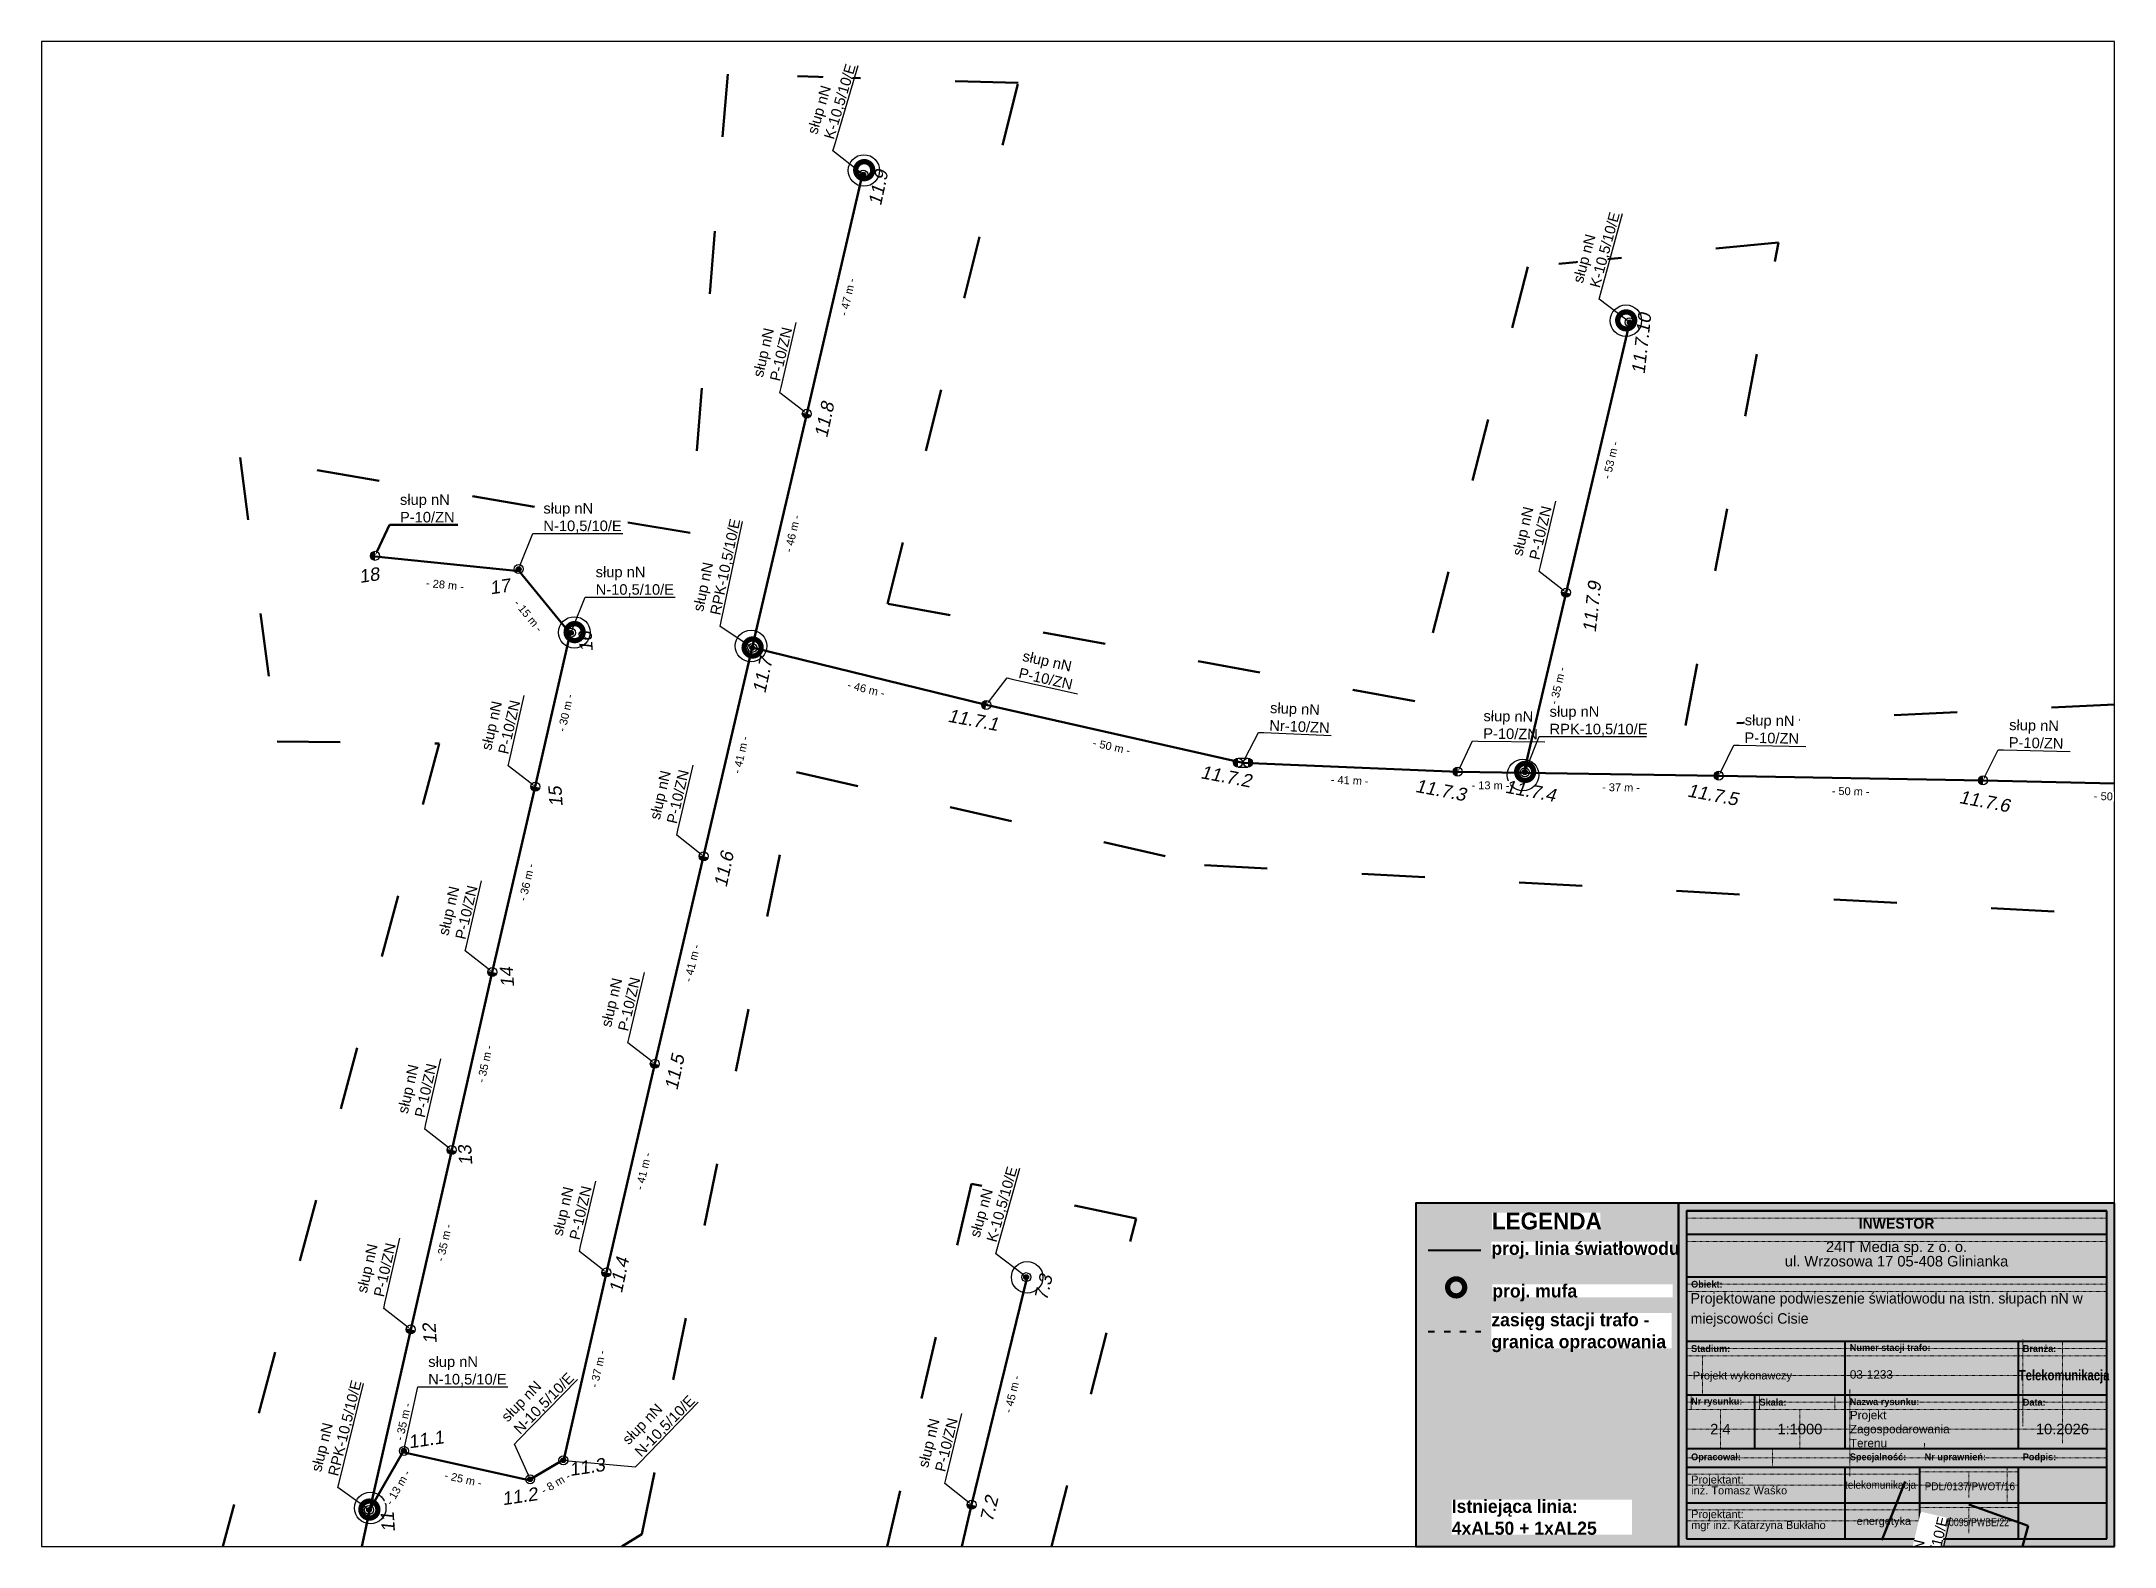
# Paper-space layout '1233-4' of a CAD drawing. Header units: metres, sheet in millimetres. Extents: x 0 to 395, y 0 to 287.
# The model-space entities are those that its viewports show. They can reach past a viewport. Long polylines and large blocks are cut down to what shows.
import ezdxf
from ezdxf import colors
from ezdxf.entities.mleader import LeaderData, LeaderLine
from ezdxf.math import Vec2, Vec3

# ---------------------------------------------------------------- set-up
doc = ezdxf.new("R2010")
doc.units = ezdxf.units.M
for name, pattern in [('ACAD_ISO03W100', [30, 12, -18]), ('DGN Style 2', [0.005224, 0.003135, -0.00209]), ('GCAD_ISO03W100', [30, 12, -18])]:
    doc.linetypes.add(name, pattern=pattern)
for name, color, linetype, lineweight in [('!tele', 30, 'Continuous', 50), ('!trafo', 6, 'GCAD_ISO03W100', 50), ('00_Mufa', 3, 'Continuous', 30), ('@Tabelka', 7, 'Continuous', 13), ('_mm zasięg trafo', 6, 'ACAD_ISO03W100', 35), ('_numery', 7, 'Continuous', 40), ('_światłowód', 30, 'Continuous', 50)]:
    doc.layers.add(name, color=color, linetype=linetype, lineweight=lineweight)
doc.layers.add('@KonstrTabelki', color=253, linetype='DGN Style 2', lineweight=0, plot=False)
for name, color, linetype in [('_MM mufy', 3, 'Continuous'), ('_MM opisy', 7, 'Continuous'), ('_MM slupy', 5, 'Continuous'), ('DIM', 7, 'Continuous')]:
    doc.layers.add(name, color=color, linetype=linetype)
doc.styles.add('BardzoMale-PrawaGora', font='arial.ttf', dxfattribs={"height": 0.0025})
doc.styles.get("Standard").update_dxf_attribs({"font": 'arial.ttf'})
doc.dimstyles.new('opis linie', dxfattribs={"dimtxt": 1.5, "dimasz": 0.18, "dimexe": 0.18, "dimexo": 0.0625, "dimgap": 2.5, "dimtad": 4, "dimdec": 0, "dimzin": 0, "dimdsep": 46, "dimtxsty": 'Standard', "dimcen": 0.09, "dimse1": 1, "dimse2": 1, "dimsd1": 1, "dimsd2": 1, "dimclrt": 256, "dimadec": 0, "dimazin": 0, "dimtfac": 1, "dimtdec": 0, "dimtofl": 0, "dimtmove": 0, "dimatfit": 3, "dimfxl": 1, "dimtfill": 1, "dimtolj": 1, "dimtzin": 0, "dimarcsym": 0})

psp = doc.layouts.new('1233-4')

# ---------------------------------------------------------------- texts
at = {"color": 18, "true_color": 0x000000, "insert": (313.91, 48.27), "char_height": 2, "width": 76.9558, "attachment_point": 1, "line_spacing_factor": 0.825, "style": 'BardzoMale-PrawaGora'}
psp.add_mtext('\\pxsm1.15,ql;{\\fLato Light|b0|i0|c238|p34;\\C256;Projektowane podwieszenie światłowodu na istn. słupach nN w miejscowości Cisie}', dxfattribs=at)
at = {"color": 1, "char_height": 1.6, "width": 26.3577, "attachment_point": 4}
for s, insert in [('{\\C18;\\c0;03-1233}', (344.21, 32.76, 1)), ('{\\C18;\\c0;Projekt Zagospodarowania Terenu}', (344.21, 22.36, 1))]:
    psp.add_mtext(s, dxfattribs=dict(at, insert=insert))
at = {"char_height": 2, "attachment_point": 5, "line_spacing_factor": 0.825}
for s, insert in [('2.4', (319.57, 22.36)), ('1:1000', (334.71, 22.36))]:
    psp.add_mtext(s, dxfattribs=dict(at, insert=insert))

msp = doc.modelspace()

# ---------------------------------------------------------------- blocks, each defined once
blk = doc.blocks.new('tabelka')
at = {"true_color": 0xffffff, "transparency": 33554687}
h = blk.add_hatch(color=7, dxfattribs=at)
h.dxf.hatch_style = 1
h.paths.add_polyline_path([(-83, 65.41), (0, 65.41), (0, 0), (-83, 0)])
at = {"layer": '@KonstrTabelki', "lineweight": 0}
for p, q in [((-1.5, 62.52), (-81.5, 62.52)), ((-1.5, 58.08), (-81.5, 58.08)), ((-1.5, 49.94), (-81.5, 49.94)), ((-81.5, 48.55), (-1.5, 48.55)), ((-1.5, 37.69), (-81.5, 37.69)), ((-81.5, 36.3), (-1.5, 36.3)), ((-78.46, 36.3), (-78.46, 28.86)), ((-17.47, 39.44), (-17.47, 22.94)), ((-9.93, 19.68), (-9.93, 39.08)), ((-81.5, 32.58), (-1.5, 32.58)), ((-80.6, 28.86), (-80.6, 26.08)), ((-67.58, 28.86), (-67.58, 26.08)), ((-53.27, 26.08), (-53.27, 28.86)), ((-50.39, 29.9), (-50.39, 18.64)), ((-17.47, 28.86), (-17.47, 22.94)), ((-9.93, 19.68), (-9.93, 28.86)), ((-1.5, 27.47), (-81.5, 27.47)), ((-81.5, 26.08), (-1.5, 26.08)), ((-74.99, 18.64), (-74.99, 26.08)), ((-59.88, 18.64), (-59.88, 26.08)), ((-1.5, 27.47), (-18.36, 27.47)), ((-1.5, 22.36), (-81.5, 22.36)), ((-1.5, 22.36), (-18.36, 22.36)), ((-81.5, 16.88), (-1.5, 16.88)), ((-65.11, 18.64), (-65.11, 15.11)), ((-50.39, 18.64), (-50.39, 13.41)), ((-36.15, 19.68), (-36.15, 18.64)), ((-37.05, 13.77), (-81.5, 13.77)), ((-37.05, 14.25), (-18.36, 14.25)), ((-27.71, 14.25), (-27.71, 9.31)), ((-20.43, 15.11), (-20.43, 8.31)), ((-37.05, 11.71), (-81.5, 11.71)), ((-18.36, 11.71), (-37.05, 11.71)), ((-37.05, 6.97), (-81.5, 6.97)), ((-37.05, 4.9), (-81.5, 4.9)), ((-37.05, 7.44), (-18.36, 7.44)), ((-18.36, 4.9), (-37.05, 4.9)), ((-27.71, 7.44), (-27.71, 2.5))]:
    blk.add_line(p, q, dxfattribs=at)
at = {"layer": '@KonstrTabelki'}
for points in [[(-51.29, 28.86), (-51.29, 39.08)], [(-51.29, 18.64), (-51.29, 28.86)]]:
    blk.add_lwpolyline(points, dxfattribs=at)
at = {"layer": '@Tabelka', "lineweight": 40}
for p, q in [((0, 65.41), (-83, 65.41)), ((-83, 65.41), (-83, 0)), ((-81.5, 63.91), (-1.5, 63.91)), ((-1.5, 63.91), (-81.5, 63.91)), ((-81.5, 63.91), (-81.5, 1.5)), ((-1.5, 1.5), (-1.5, 63.91)), ((0, 0), (0, 65.41)), ((-81.5, 59.47), (-1.5, 59.47)), ((-81.5, 51.33), (-1.5, 51.33)), ((-81.5, 39.08), (-1.5, 39.08)), ((-81.5, 39.08), (-18.36, 39.08)), ((-51.29, 28.86), (-51.29, 39.08)), ((-51.29, 28.86), (-51.29, 35.67)), ((-18.36, 39.08), (-18.36, 28.86)), ((-81.5, 28.86), (-18.36, 28.86)), ((-68.48, 18.64), (-68.48, 28.86)), ((-51.29, 18.64), (-51.29, 28.86)), ((-18.36, 28.86), (-1.5, 28.86)), ((-18.36, 28.86), (-18.36, 18.64)), ((-51.29, 18.64), (-51.29, 25.45)), ((-18.36, 25.45), (-18.36, 18.64)), ((-81.5, 18.64), (-1.5, 18.64)), ((-81.5, 18.64), (-1.5, 18.64)), ((-81.5, 15.11), (-1.5, 15.11)), ((-51.29, 1.5), (-51.29, 15.11)), ((-37.05, 1.5), (-37.05, 15.11)), ((-18.36, 15.11), (-18.36, 1.5)), ((-81.5, 8.31), (-1.5, 8.31)), ((-81.5, 8.31), (-1.5, 8.31)), ((-81.5, 1.5), (-1.5, 1.5)), ((-83, 0), (0, 0))]:
    blk.add_line(p, q, dxfattribs=at)
at = {"layer": '@Tabelka'}
for s, insert, char_height, attachment_point, line_spacing_factor in [('{\\fLato Light|b1|i0|c238|p34;INWESTOR}', (-41.5, 62.52), 2, 2, 0.825), ('24IT Media sp. z o. o.\\Pul. Wrzosowa 17 05-408 Glinianka', (-41.5, 58.08), 2, 2, 0.825), ('{\\fLato Light|b1|i0|c238|p34;Obiekt:}', (-80.6, 49.94), 1.3, 4, 0.946154), ('{\\fLato Light|b1|i0|c238|p34;Branża:}', (-17.47, 37.69), 1.3, 4, 0.946154), ('Projekt wykonawczy', (-80.27, 32.34), 1.5, 4, 0.825), ('{\\fLato Light|b1|i0|c238|p34;\\W0.8;Telekomunikacja}', (-9.6, 32.34), 2, 5, 0.76875), ('{\\fLato Light|b1|i0|c238|p34;Nr rysunku:}', (-80.6, 27.47), 1.3, 4, 0.946154), ('{\\fLato Light|b1|i0|c238|p34;Skala:}', (-67.58, 27.47), 1.3, 4, 0.946154), ('{\\fLato Light|b1|i0|c238|p34;Nazwa rysunku:}', (-50.39, 27.38), 1.3, 4, 0.946154), ('{\\fLato Light|b1|i0|c238|p34;Data:}', (-17.47, 27.47), 1.3, 4, 0.946154), ('10.2026', (-9.93, 22.36), 2, 5, 0.825), ('{\\fLato Light|b1|i0|c238|p34;Opracował:}', (-80.6, 16.88), 1.3, 4, 0.946154), ('{\\fLato Light|b1|i0|c238|p34;Specjalność:}', (-50.39, 16.88), 1.3, 4, 0.946154), ('{\\fLato Light|b1|i0|c238|p34;Nr uprawnień:}', (-36.15, 16.88), 1.3, 4, 0.946154), ('{\\fLato Light|b1|i0|c238|p34;Podpis:}', (-17.47, 16.88), 1.3, 4, 0.946154)]:
    blk.add_mtext(s, dxfattribs=dict(at, insert=insert, char_height=char_height, attachment_point=attachment_point, line_spacing_factor=line_spacing_factor))
for s, insert, char_height, width, attachment_point, line_spacing_factor in [('{\\fLato Light|b1|i0|c238|p34;Stadium:}', (-80.6, 37.69), 1.3, 8.6456, 4, 0.946154), ('{\\fLato Light|b1|i0|c238|p34;Numer stacji trafo:}', (-50.39, 37.69), 1.3, 16.1141, 4, 0.946154), ('Projektant:\\Pinż. Tomasz Waśko', (-80.6, 11.71), 1.5, 27.9275, 4, 0.825), ('{\\W0.9;telekomunikacja}', (-44.53, 11.53), 1.5, 22.915, 5, 0.825), ('{\\W0.9;PDL/0137/PWOT/16}', (-27.54, 11.46), 1.5, 22.915, 5, 0.825), ('Projektant:\\Pmgr inż. Katarzyna Bukłaho', (-80.6, 4.9), 1.5, 27.9275, 4, 0.825), ('energetyka', (-43.91, 4.64), 1.5, 22.915, 5, 0.825), ('{\\W0.8;PDL/0095/PWBE/22}', (-27.66, 4.62), 1.5, 22.915, 5, 0.825)]:
    blk.add_mtext(s, dxfattribs=dict(at, insert=insert, char_height=char_height, width=width, attachment_point=attachment_point, line_spacing_factor=line_spacing_factor))
blk = doc.blocks.new('mufa')
at = {"layer": '_MM mufy'}
h = blk.add_hatch(color=256, dxfattribs=at)
h.dxf.hatch_style = 1
h.paths.add_polyline_path([(2.15, 0.12, 1), (-2.1, -0.05, 1)])
h.paths.add_polyline_path([(-1.1, -0.01, -1), (1.15, 0.08, -1)], flags=16)
h.paths.add_polyline_path([(-0.83, 0, -1), (0.88, 0.07, -1)], flags=0)
blk = doc.blocks.new('legenda')
at = {"true_color": 0xffffff, "transparency": 33554687}
h = blk.add_hatch(color=7, dxfattribs=at)
h.dxf.hatch_style = 1
h.paths.add_polyline_path([(-50, 65.41), (0, 65.41), (0, 0), (-50, 0)])
at = {"lineweight": 40}
blk.add_lwpolyline([(0, 65.41), (-50, 65.41), (-50, 0)], dxfattribs=at)
at = {"layer": '_mm zasięg trafo', "lineweight": 40, "ltscale": 0.1}
blk.add_lwpolyline([(-47.62, 40.95), (-37.62, 40.95)], dxfattribs=at)
at = {"layer": '_światłowód', "lineweight": 40}
blk.add_lwpolyline([(-47.62, 56.41), (-37.62, 56.41)], dxfattribs=at)
at = {"layer": '_mm zasięg trafo'}
blk.add_blockref('mufa', (-42.35, 49.31), dxfattribs=at)
at = {"layer": '_mm zasięg trafo', "bg_fill": 3, "box_fill_scale": 1, "bg_fill_color": 256, "bg_fill_transparency": 0}
for s, width, heights, insert, char_height, attachment_point in [('{\\fLato Light|b1|i0|c238|p34;\\C7;LEGENDA}', 20.65, [-3.27], (-35.53, 63.58), 3.2, 1), ('\\pxt4;{\\fLato Light|b1|i0|c238|p34;\\C7;proj. linia światłowodu}', 34.3358, [0], (-35.62, 56.41), 2.5, 4), ('\\pxt4;{\\fLato Light|b1|i0|c238|p34;\\C7;proj. mufa}', 34.3358, [0], (-35.44, 48.3), 2.5, 4), ('\\pxt4;{\\fLato Light|b1|i0|c238|p34;\\C7;zasięg stacji trafo - granica opracowania}', 34.3358, [-7.36], (-35.62, 40.72), 2.5, 4)]:
    blk.add_mtext_dynamic_manual_height_columns(s, width=width, gutter_width=1, heights=heights, dxfattribs=dict(at, insert=insert, char_height=char_height, attachment_point=attachment_point))
at = {"lineweight": 40}
blk.add_lwpolyline([(-50, 0), (0, 0), (0, 65.41)], dxfattribs=at)
at = {"layer": '_mm zasięg trafo', "insert": (-43.16, 5.56), "char_height": 2.5, "attachment_point": 4, "bg_fill": 3, "box_fill_scale": 1, "bg_fill_color": 256, "bg_fill_transparency": 0}
blk.add_mtext_dynamic_manual_height_columns('\\pxt4;{\\fLato Light|b1|i0|c238|p34;\\C7;Istniejąca linia:\\P4xAL50 + 1xAL25}', width=34.3358, gutter_width=1, heights=[-6.79], dxfattribs=at)
blk = doc.blocks.new('ZN')
at = {"layer": '_MM slupy', "transparency": 33554687}
h = blk.add_hatch(color=256, dxfattribs=at)
h.dxf.hatch_style = 1
h.paths.add_polyline_path([(0, -0.86), (0, 0.86, 1)])
at = {"layer": '_MM slupy'}
blk.add_circle((0, 0), 0.857, dxfattribs=at)
blk = doc.blocks.new('*D3317')
at = {"layer": 'DIM', "insert": (7526867.51, 5787748.62), "char_height": 1.5, "attachment_point": 5, "rotation": 76.7896, "bg_fill": 3, "box_fill_scale": 1.1, "bg_fill_color": 9, "bg_fill_true_color": 13158600, "bg_fill_transparency": 0}
blk.add_mtext('\\A1;- 53 m -', dxfattribs=at)
blk = doc.blocks.new('*D3318')
at = {"layer": 'DIM', "insert": (7526857.42, 5787705.68), "char_height": 1.5, "attachment_point": 5, "rotation": 76.7446, "bg_fill": 3, "box_fill_scale": 1.1, "bg_fill_color": 9, "bg_fill_true_color": 13158600, "bg_fill_transparency": 0}
blk.add_mtext('\\A1;- 35 m -', dxfattribs=at)
blk = doc.blocks.new('*D3320')
at = {"layer": 'DIM', "insert": (7526963.08, 5787684.58), "char_height": 1.5, "attachment_point": 5, "rotation": 358.7549, "bg_fill": 3, "box_fill_scale": 1.1, "bg_fill_color": 9, "bg_fill_true_color": 13158600, "bg_fill_transparency": 0}
blk.add_mtext('\\A1;- 50 m -', dxfattribs=at)
blk = doc.blocks.new('*D3321')
at = {"layer": 'DIM', "insert": (7526913.17, 5787685.56), "char_height": 1.5, "attachment_point": 5, "rotation": 358.9861, "bg_fill": 3, "box_fill_scale": 1.1, "bg_fill_color": 9, "bg_fill_true_color": 13158600, "bg_fill_transparency": 0}
blk.add_mtext('\\A1;- 50 m -', dxfattribs=at)
blk = doc.blocks.new('*D3322')
at = {"layer": 'DIM', "insert": (7526869.46, 5787686.3), "char_height": 1.5, "attachment_point": 5, "rotation": 359.0899, "bg_fill": 3, "box_fill_scale": 1.1, "bg_fill_color": 9, "bg_fill_true_color": 13158600, "bg_fill_transparency": 0}
blk.add_mtext('\\A1;- 37 m -', dxfattribs=at)
blk = doc.blocks.new('*D3323')
at = {"layer": 'DIM', "insert": (7526844.62, 5787686.68), "char_height": 1.5, "attachment_point": 5, "rotation": 359.2012, "bg_fill": 3, "box_fill_scale": 1.1, "bg_fill_color": 9, "bg_fill_true_color": 13158600, "bg_fill_transparency": 0}
blk.add_mtext('\\A1;- 13 m -', dxfattribs=at)
blk = doc.blocks.new('*D3324')
at = {"layer": 'DIM', "insert": (7526817.82, 5787687.65), "char_height": 1.5, "attachment_point": 5, "rotation": 357.5839, "bg_fill": 3, "box_fill_scale": 1.1, "bg_fill_color": 9, "bg_fill_true_color": 13158600, "bg_fill_transparency": 0}
blk.add_mtext('\\A1;- 41 m -', dxfattribs=at)
blk = doc.blocks.new('*D3325')
at = {"layer": 'DIM', "insert": (7526772.5, 5787694.06), "char_height": 1.5, "attachment_point": 5, "rotation": 347.3054, "bg_fill": 3, "box_fill_scale": 1.1, "bg_fill_color": 9, "bg_fill_true_color": 13158600, "bg_fill_transparency": 0}
blk.add_mtext('\\A1;- 50 m -', dxfattribs=at)
blk = doc.blocks.new('*D3326')
at = {"layer": 'DIM', "insert": (7526725.76, 5787705.04), "char_height": 1.5, "attachment_point": 5, "rotation": 346.1982, "bg_fill": 3, "box_fill_scale": 1.1, "bg_fill_color": 9, "bg_fill_true_color": 13158600, "bg_fill_transparency": 0}
blk.add_mtext('\\A1;- 46 m -', dxfattribs=at)
blk = doc.blocks.new('*D3327')
at = {"layer": 'DIM', "insert": (7526645.61, 5787724.88), "char_height": 1.5, "attachment_point": 5, "rotation": 354.0704, "bg_fill": 3, "box_fill_scale": 1.1, "bg_fill_color": 9, "bg_fill_true_color": 13158600, "bg_fill_transparency": 0}
blk.add_mtext('\\A1;- 28 m -', dxfattribs=at)
blk = doc.blocks.new('*D3328')
at = {"layer": 'DIM', "insert": (7526661.48, 5787718.99), "char_height": 1.5, "attachment_point": 5, "rotation": 309.35, "bg_fill": 3, "box_fill_scale": 1.1, "bg_fill_color": 9, "bg_fill_true_color": 13158600, "bg_fill_transparency": 0}
blk.add_mtext('\\A1;- 15 m -', dxfattribs=at)
blk = doc.blocks.new('*D3329')
at = {"layer": 'DIM', "insert": (7526668.57, 5787700.48), "char_height": 1.5, "attachment_point": 5, "rotation": 77.1575, "bg_fill": 3, "box_fill_scale": 1.1, "bg_fill_color": 9, "bg_fill_true_color": 13158600, "bg_fill_transparency": 0}
blk.add_mtext('\\A1;- 30 m -', dxfattribs=at)
blk = doc.blocks.new('*D3330')
at = {"layer": 'DIM', "insert": (7526661.15, 5787668.24), "char_height": 1.5, "attachment_point": 5, "rotation": 76.9343, "bg_fill": 3, "box_fill_scale": 1.1, "bg_fill_color": 9, "bg_fill_true_color": 13158600, "bg_fill_transparency": 0}
blk.add_mtext('\\A1;- 36 m -', dxfattribs=at)
blk = doc.blocks.new('*D3331')
at = {"layer": 'DIM', "insert": (7526653.2, 5787633.66), "char_height": 1.5, "attachment_point": 5, "rotation": 77.1994, "bg_fill": 3, "box_fill_scale": 1.1, "bg_fill_color": 9, "bg_fill_true_color": 13158600, "bg_fill_transparency": 0}
blk.add_mtext('\\A1;- 35 m -', dxfattribs=at)
blk = doc.blocks.new('*D3332')
at = {"layer": 'DIM', "insert": (7526645.45, 5787599.63), "char_height": 1.5, "attachment_point": 5, "rotation": 77.1378, "bg_fill": 3, "box_fill_scale": 1.1, "bg_fill_color": 9, "bg_fill_true_color": 13158600, "bg_fill_transparency": 0}
blk.add_mtext('\\A1;- 35 m -', dxfattribs=at)
blk = doc.blocks.new('*D3333')
at = {"layer": 'DIM', "insert": (7526637.69, 5787565.55), "char_height": 1.5, "attachment_point": 5, "rotation": 77.2039, "bg_fill": 3, "box_fill_scale": 1.1, "bg_fill_color": 9, "bg_fill_true_color": 13158600, "bg_fill_transparency": 0}
blk.add_mtext('\\A1;- 35 m -', dxfattribs=at)
blk = doc.blocks.new('*D3334')
at = {"layer": 'DIM', "insert": (7526753.57, 5787570.79), "char_height": 1.5, "attachment_point": 5, "rotation": 76.2793, "bg_fill": 3, "box_fill_scale": 1.1, "bg_fill_color": 9, "bg_fill_true_color": 13158600, "bg_fill_transparency": 0}
blk.add_mtext('\\A1;- 45 m -', dxfattribs=at)
blk = doc.blocks.new('*D3335')
at = {"layer": 'DIM', "insert": (7526742.99, 5787526.67), "char_height": 1.5, "attachment_point": 5, "rotation": 76.721, "bg_fill": 3, "box_fill_scale": 1.1, "bg_fill_color": 9, "bg_fill_true_color": 13158600, "bg_fill_transparency": 0}
blk.add_mtext('\\A1;- 46 m -', dxfattribs=at)
blk = doc.blocks.new('*D3337')
at = {"layer": 'DIM', "insert": (7526722.22, 5787779.68), "char_height": 1.5, "attachment_point": 5, "rotation": 76.9143, "bg_fill": 3, "box_fill_scale": 1.1, "bg_fill_color": 9, "bg_fill_true_color": 13158600, "bg_fill_transparency": 0}
blk.add_mtext('\\A1;- 47 m -', dxfattribs=at)
blk = doc.blocks.new('*D3338')
at = {"layer": 'DIM', "insert": (7526711.73, 5787734.63), "char_height": 1.5, "attachment_point": 5, "rotation": 76.843, "bg_fill": 3, "box_fill_scale": 1.1, "bg_fill_color": 9, "bg_fill_true_color": 13158600, "bg_fill_transparency": 0}
blk.add_mtext('\\A1;- 46 m -', dxfattribs=at)
blk = doc.blocks.new('*D3339')
at = {"layer": 'DIM', "insert": (7526701.9, 5787692.51), "char_height": 1.5, "attachment_point": 5, "rotation": 76.9168, "bg_fill": 3, "box_fill_scale": 1.1, "bg_fill_color": 9, "bg_fill_true_color": 13158600, "bg_fill_transparency": 0}
blk.add_mtext('\\A1;- 41 m -', dxfattribs=at)
blk = doc.blocks.new('*D3340')
at = {"layer": 'DIM', "insert": (7526692.63, 5787652.86), "char_height": 1.5, "attachment_point": 5, "rotation": 76.7633, "bg_fill": 3, "box_fill_scale": 1.1, "bg_fill_color": 9, "bg_fill_true_color": 13158600, "bg_fill_transparency": 0}
blk.add_mtext('\\A1;- 41 m -', dxfattribs=at)
blk = doc.blocks.new('*D3341')
at = {"layer": 'DIM', "insert": (7526683.37, 5787613.25), "char_height": 1.5, "attachment_point": 5, "rotation": 76.9178, "bg_fill": 3, "box_fill_scale": 1.1, "bg_fill_color": 9, "bg_fill_true_color": 13158600, "bg_fill_transparency": 0}
blk.add_mtext('\\A1;- 41 m -', dxfattribs=at)
blk = doc.blocks.new('*D3342')
at = {"layer": 'DIM', "insert": (7526674.72, 5787575.59), "char_height": 1.5, "attachment_point": 5, "rotation": 77.1938, "bg_fill": 3, "box_fill_scale": 1.1, "bg_fill_color": 9, "bg_fill_true_color": 13158600, "bg_fill_transparency": 0}
blk.add_mtext('\\A1;- 37 m -', dxfattribs=at)
blk = doc.blocks.new('*D3343')
at = {"layer": 'DIM', "insert": (7526666.68, 5787553.84), "char_height": 1.5, "attachment_point": 5, "rotation": 30.8632, "bg_fill": 3, "box_fill_scale": 1.1, "bg_fill_color": 9, "bg_fill_true_color": 13158600, "bg_fill_transparency": 0}
blk.add_mtext('\\A1;- 8 m -', dxfattribs=at)
blk = doc.blocks.new('*D3344')
at = {"layer": 'DIM', "insert": (7526649.06, 5787554.6), "char_height": 1.5, "attachment_point": 5, "rotation": 347.4317, "bg_fill": 3, "box_fill_scale": 1.1, "bg_fill_color": 9, "bg_fill_true_color": 13158600, "bg_fill_transparency": 0}
blk.add_mtext('\\A1;- 25 m -', dxfattribs=at)
blk = doc.blocks.new('*D3345')
at = {"layer": 'DIM', "insert": (7526636.65, 5787553.02), "char_height": 1.5, "attachment_point": 5, "rotation": 60.0241, "bg_fill": 3, "box_fill_scale": 1.1, "bg_fill_color": 9, "bg_fill_true_color": 13158600, "bg_fill_transparency": 0}
blk.add_mtext('\\A1;- 13 m -', dxfattribs=at)
blk = doc.blocks.new('*D3346')
at = {"layer": 'DIM', "insert": (7526628.76, 5787525.65), "char_height": 1.5, "attachment_point": 5, "rotation": 77.502, "bg_fill": 3, "box_fill_scale": 1.1, "bg_fill_color": 9, "bg_fill_true_color": 13158600, "bg_fill_transparency": 0}
blk.add_mtext('\\A1;- 46 m -', dxfattribs=at)
blk = doc.blocks.new('E')
at = {"layer": '_MM slupy'}
h = blk.add_hatch(color=256, dxfattribs=at)
h.dxf.hatch_style = 1
h.paths.add_polyline_path([(0.27, 0.37, 1), (-0.27, -0.37, 1)])
for radius in [0.857, 0.457]:
    blk.add_circle((0, 0), radius, dxfattribs=at)
blk = doc.blocks.new('R')
at = {"layer": '_MM slupy', "transparency": 33554687}
h = blk.add_hatch(color=256, dxfattribs=at)
h.dxf.hatch_style = 1
h.paths.add_polyline_path([(-0.93, -0.86), (-0.93, 0.86, 1)])
h = blk.add_hatch(color=256, dxfattribs=at)
h.dxf.hatch_style = 1
h.paths.add_polyline_path([(0.93, 0.86), (0.93, -0.86, 1)])
at = {"layer": '_MM slupy'}
for points in [[(-0.93, 0.86), (0.93, 0.86)], [(-0.93, -0.86), (0.93, -0.86)]]:
    blk.add_lwpolyline(points, dxfattribs=at)
for centre in [(-0.93, 0), (0.93, 0)]:
    blk.add_circle(centre, 0.857, dxfattribs=at)
blk = doc.blocks.new('q')
at = {"layer": '_MM slupy'}
blk.add_blockref('ZN', (0, 0), dxfattribs=at)
at = {"layer": '_MM opisy'}
ml = blk.add_multileader_mtext('Standard', dxfattribs=at)
ml.set_content('\\pxql;słup nN\\PP-10/ZN', color=256)
ml.set_leader_properties()
ml.build(insert=Vec2(0, 0))
ml.multileader.update_dxf_attribs({"has_text_frame": 1, "text_left_attachment_type": 5, "text_right_attachment_type": 5, "dogleg_length": 1, "arrow_head_size": 1})
ctx = ml.context
ctx.base_point, ctx.char_height, ctx.arrow_head_size, ctx.landing_gap_size, ctx.plane_origin = Vec3(3.75, 5.9), 2, 1, 1, Vec3(1.72, -1.42)
ctx.left_attachment, ctx.right_attachment = 5, 5
notes = []
notes.append((ctx, [(0, (1, 1, 0), (2.75, 5.9), (1, 0), 1, [(0, [(0, 0), (2.75, 5.9)], 0, [])])]))
ctx.mtext.insert, ctx.mtext.flow_direction = Vec3(4.75, 11.7), 5
ctx.mtext.has_bg_fill, ctx.mtext.bg_color, ctx.mtext.bg_scale_factor, ctx.mtext.bg_transparency, ctx.mtext.use_window_bg_color = 1, -1023410175, 1, 0, 1
for ctx, leaders in notes:
    for number, flags, end, landing, length, lines in leaders:
        leader = LeaderData()
        leader.index, (leader.has_last_leader_line, leader.has_dogleg_vector, leader.attachment_direction) = number, flags
        leader.last_leader_point, leader.dogleg_vector, leader.dogleg_length = Vec3(end), Vec3(landing), length
        for number, points, colour, breaks in lines:
            line = LeaderLine()
            line.index, line.vertices, line.color, line.breaks = number, Vec3.list(points), colors.encode_raw_color(colour), breaks
            leader.lines.append(line)
        ctx.leaders.append(leader)

# ---------------------------------------------------------------- linework, layer by layer
at = {"layer": '!trafo'}
for points in [[(7526638.67, 5787516.85), (7526683.09, 5787544.1), (7526712.52, 5787689.22), (7526790.15, 5787671.5), (7527045.42, 5787657.58)], [(7527052.17, 5787706.52), (7526881.71, 5787698.08), (7526899.43, 5787790.06), (7526851.75, 5787785.42), (7526830.24, 5787702.72), (7526729.82, 5787721.29), (7526754.71, 5787820.44), (7526699.44, 5787822.13), (7526692.26, 5787734.79), (7526606.61, 5787749.14), (7526613.68, 5787695.06), (7526644.48, 5787694.64), (7526596.64, 5787516.96)]]:
    msp.add_lwpolyline(points, dxfattribs=at)
msp.add_lwpolyline([(7526649.33, 5787511.78), (7526646.95, 5787475.38), (7526923.01, 5787458.7), (7526946.98, 5787545.72), (7526923.57, 5787554.14), (7526905.77, 5787509.42), (7526753.71, 5787513.29), (7526777.18, 5787604.26), (7526745.8, 5787610.86), (7526723.38, 5787514.08)], close=True, dxfattribs=at)
at = {"layer": '00_Mufa'}
for centre in [(7526725.34, 5787803.77), (7526870.38, 5787775.16), (7526670.22, 5787715.81), (7526703.86, 5787713.24), (7526850.8, 5787688.67), (7526756.42, 5787593.04), (7526631.38, 5787549.1)]:
    msp.add_circle(centre, 3, dxfattribs=at)

# ---------------------------------------------------------------- next in the draw order: block references
for p, rotation in [((7526714.48, 5787757.45), 76.91426325363433), ((7526859.01, 5787723.41), 76.78957877802713), ((7526748.63, 5787702.01), 347.3053529816617), ((7526662.79, 5787686.45), 77.15753618741037), ((7526838.38, 5787689.29), 359.2011702883353), ((7526888.07, 5787688.52), 358.9861220697084), ((7526938.36, 5787687.63), 358.7549120972038), ((7526694.84, 5787673.19), 76.91681679999851), ((7526654.6, 5787651.16), 76.93425842977375), ((7526685.55, 5787633.68), 76.76327937382915), ((7526646.9, 5787617.27), 77.1993876308688), ((7526676.32, 5787593.95), 76.91778020295395), ((7526639.1, 5787583.11), 77.13775107643389), ((7526745.84, 5787549.73), 76.27926877224638)]:
    msp.add_blockref('q', p, dxfattribs=dict(rotation=rotation))

# ---------------------------------------------------------------- next in the draw order: leaders
at = {"layer": '_MM opisy'}
ml = msp.add_multileader_mtext('Standard', dxfattribs=at)
ml.set_content('\\pxql;słup nN\\PK-10,5/10/E', color=256)
ml.set_leader_properties()
ml.build(insert=Vec2(0, 0))
ml.multileader.update_dxf_attribs({"has_text_frame": 1, "text_left_attachment_type": 5, "text_right_attachment_type": 5, "dogleg_length": 1, "arrow_head_size": 1})
ctx = ml.context
ctx.base_point, ctx.char_height, ctx.arrow_head_size, ctx.landing_gap_size, ctx.plane_origin, ctx.plane_x_axis, ctx.plane_y_axis = Vec3(7526928.61, 5787531.76, 121.45), 2, 1, 1, Vec3(7526936.17, 5787527.98, 121.45), Vec3(0.22421, 0.974541), Vec3(-0.974541, 0.22421)
ctx.left_attachment, ctx.right_attachment = 5, 5
notes = []
notes.append((ctx, [(0, (1, 1, 0), (7526928.38, 5787530.79, 121.45), (0.22421, 0.974541), 1, [(0, [(7526934.41, 5787526.62, 121.45)], 0, [])])]))
ctx.mtext.insert, ctx.mtext.text_direction, ctx.mtext.flow_direction = Vec3(7526923.21, 5787534.03, 121.45), Vec3(0.22421, 0.974541), 5
ctx.mtext.has_bg_fill, ctx.mtext.bg_color, ctx.mtext.bg_scale_factor, ctx.mtext.bg_transparency, ctx.mtext.use_window_bg_color = 1, -1023410175, 1, 0, 1
for ctx, leaders in notes:
    for number, flags, end, landing, length, lines in leaders:
        leader = LeaderData()
        leader.index, (leader.has_last_leader_line, leader.has_dogleg_vector, leader.attachment_direction) = number, flags
        leader.last_leader_point, leader.dogleg_vector, leader.dogleg_length = Vec3(end), Vec3(landing), length
        for number, points, colour, breaks in lines:
            line = LeaderLine()
            line.index, line.vertices, line.color, line.breaks = number, Vec3.list(points), colors.encode_raw_color(colour), breaks
            leader.lines.append(line)
        ctx.leaders.append(leader)

# ---------------------------------------------------------------- next in the draw order: linework, layer by layer
at = {"layer": '!tele'}
for points in [[(7526622.89, 5787498.44), (7526621.29, 5787503.55), (7526631.33, 5787548.83), (7526637.61, 5787559.73), (7526661.59, 5787554.38), (7526668.22, 5787558.35), (7526676.32, 5787593.95), (7526685.55, 5787633.68), (7526694.84, 5787673.19), (7526704.08, 5787712.96), (7526714.48, 5787757.45), (7526725.08, 5787803.04)], [(7526850.93, 5787689.11), (7526859.01, 5787723.41), (7526871.12, 5787774.98)], [(7526631.38, 5787549.1), (7526639.1, 5787583.11), (7526646.9, 5787617.27), (7526654.6, 5787651.16), (7526662.79, 5787686.45), (7526669.44, 5787715.62), (7526659.74, 5787727.45), (7526632.3, 5787730.3)], [(7526704.08, 5787712.96), (7526748.63, 5787702.01), (7526797.47, 5787691.01), (7526838.38, 5787689.29), (7526850.93, 5787689.11), (7526888.07, 5787688.52), (7526938.36, 5787687.63), (7526987.91, 5787686.55), (7527035.4, 5787685.91)], [(7526731.33, 5787497.44), (7526735.23, 5787504.76), (7526745.84, 5787549.73), (7526756.42, 5787593.04)]]:
    msp.add_lwpolyline(points, dxfattribs=at)

# ---------------------------------------------------------------- next in the draw order: dimensions: what is measured, and where the dimension line sits
at = {"layer": 'DIM'}
for p1, p2, picture, middle in [((7526725.08, 5787803.04), (7526714.48, 5787757.45), '*D3337', (7526722.22, 5787779.68)), ((7526871.12, 5787774.98), (7526859.01, 5787723.41), '*D3317', (7526867.51, 5787748.62)), ((7526632.3, 5787730.3), (7526659.74, 5787727.45), '*D3327', (7526645.61, 5787724.88)), ((7526987.91, 5787686.55), (7526938.36, 5787687.63), '*D3320', (7526963.08, 5787684.58)), ((7526756.42, 5787593.04), (7526745.84, 5787549.73), '*D3334', (7526753.57, 5787570.79))]:
    dim = msp.add_aligned_dim(p1=p1, p2=p2, distance=-0.75, dimstyle='opis linie', override={"dimpost": '- <> m -'}, dxfattribs=at)
    dim.commit()
    dim.dimension.update_dxf_attribs({"geometry": picture, "text_midpoint": middle})

# ---------------------------------------------------------------- next in the draw order: block references
at = {"layer": '!trafo'}
msp.add_blockref('q', (7526632.29, 5787730.4), dxfattribs=at)

# ---------------------------------------------------------------- next in the draw order: dimensions: what is measured, and where the dimension line sits
at = {"layer": 'DIM'}
for p1, p2, picture, middle in [((7526659.74, 5787727.45), (7526669.44, 5787715.62), '*D3328', (7526661.48, 5787718.99)), ((7526859.01, 5787723.41), (7526850.93, 5787689.11), '*D3318', (7526857.42, 5787705.68)), ((7526938.36, 5787687.63), (7526888.07, 5787688.52), '*D3321', (7526913.17, 5787685.56)), ((7526745.84, 5787549.73), (7526735.23, 5787504.76), '*D3335', (7526742.99, 5787526.67))]:
    dim = msp.add_aligned_dim(p1=p1, p2=p2, distance=-0.75, dimstyle='opis linie', override={"dimpost": '- <> m -'}, dxfattribs=at)
    dim.commit()
    dim.dimension.update_dxf_attribs({"geometry": picture, "text_midpoint": middle})

# ---------------------------------------------------------------- next in the draw order: leaders
at = {"layer": '_MM opisy'}
ml = msp.add_multileader_mtext('Standard', dxfattribs=at)
ml.set_content('\\pxql;słup nN\\PK-10,5/10/E', color=256)
ml.set_leader_properties()
ml.build(insert=Vec2(0, 0))
ml.multileader.update_dxf_attribs({"has_text_frame": 1, "text_left_attachment_type": 5, "text_right_attachment_type": 5, "dogleg_length": 1, "arrow_head_size": 1})
ctx = ml.context
ctx.base_point, ctx.char_height, ctx.arrow_head_size, ctx.landing_gap_size, ctx.plane_origin, ctx.plane_x_axis, ctx.plane_y_axis = Vec3(7526719.75, 5787808.47), 2, 1, 1, Vec3(7526727.06, 5787804.22), Vec3(0.284834, 0.958577), Vec3(-0.958577, 0.284834)
ctx.left_attachment, ctx.right_attachment = 5, 5
notes = []
notes.append((ctx, [(0, (1, 1, 0), (7526719.46, 5787807.52), (0.284834, 0.958577), 1, [(0, [(7526725.21, 5787802.98)], 0, [])])]))
ctx.mtext.insert, ctx.mtext.text_direction, ctx.mtext.flow_direction = Vec3(7526714.5, 5787811.07), Vec3(0.284834, 0.958577), 5
ctx.mtext.has_bg_fill, ctx.mtext.bg_color, ctx.mtext.bg_scale_factor, ctx.mtext.bg_transparency, ctx.mtext.use_window_bg_color = 1, -1023410175, 1, 0, 1
ml = msp.add_multileader_mtext('Standard', dxfattribs=at)
ml.set_content('\\pxql;słup nN\\PK-10,5/10/E', color=256)
ml.set_leader_properties()
ml.build(insert=Vec2(0, 0))
ml.multileader.update_dxf_attribs({"has_text_frame": 1, "text_left_attachment_type": 5, "text_right_attachment_type": 5, "dogleg_length": 1, "arrow_head_size": 1})
ctx = ml.context
ctx.base_point, ctx.char_height, ctx.arrow_head_size, ctx.landing_gap_size, ctx.plane_origin, ctx.plane_x_axis, ctx.plane_y_axis = Vec3(7526865.53, 5787780.21), 2, 1, 1, Vec3(7526872.95, 5787776.13), Vec3(0.26223, 0.965005), Vec3(-0.965005, 0.26223)
ctx.left_attachment, ctx.right_attachment = 5, 5
notes.append((ctx, [(0, (1, 1, 0), (7526865.27, 5787779.24), (0.26223, 0.965005), 1, [(0, [(7526871.12, 5787774.85)], 0, [])])]))
ctx.mtext.insert, ctx.mtext.text_direction, ctx.mtext.flow_direction = Vec3(7526860.23, 5787782.69), Vec3(0.26223, 0.965005), 5
ctx.mtext.has_bg_fill, ctx.mtext.bg_color, ctx.mtext.bg_scale_factor, ctx.mtext.bg_transparency, ctx.mtext.use_window_bg_color = 1, -1023410175, 1, 0, 1
ml = msp.add_multileader_mtext('Standard', dxfattribs=at)
ml.set_content('\\pxql;słup nN\\PK-10,5/10/E', color=256)
ml.set_leader_properties()
ml.build(insert=Vec2(0, 0))
ml.multileader.update_dxf_attribs({"has_text_frame": 1, "text_left_attachment_type": 5, "text_right_attachment_type": 5, "dogleg_length": 1, "arrow_head_size": 1})
ctx = ml.context
ctx.base_point, ctx.char_height, ctx.arrow_head_size, ctx.landing_gap_size, ctx.plane_origin, ctx.plane_x_axis, ctx.plane_y_axis = Vec3(7526750.7, 5787598.48), 2, 1, 1, Vec3(7526758.07, 5787594.33), Vec3(0.272212, 0.962237), Vec3(-0.962237, 0.272212)
ctx.left_attachment, ctx.right_attachment = 5, 5
notes.append((ctx, [(0, (1, 1, 0), (7526750.43, 5787597.52), (0.272212, 0.962237), 1, [(0, [(7526756.24, 5787593.06)], 0, [])])]))
ctx.mtext.insert, ctx.mtext.text_direction, ctx.mtext.flow_direction = Vec3(7526745.42, 5787601.02), Vec3(0.272212, 0.962237), 5
ctx.mtext.has_bg_fill, ctx.mtext.bg_color, ctx.mtext.bg_scale_factor, ctx.mtext.bg_transparency, ctx.mtext.use_window_bg_color = 1, -1023410175, 1, 0, 1
for ctx, leaders in notes:
    for number, flags, end, landing, length, lines in leaders:
        leader = LeaderData()
        leader.index, (leader.has_last_leader_line, leader.has_dogleg_vector, leader.attachment_direction) = number, flags
        leader.last_leader_point, leader.dogleg_vector, leader.dogleg_length = Vec3(end), Vec3(landing), length
        for number, points, colour, breaks in lines:
            line = LeaderLine()
            line.index, line.vertices, line.color, line.breaks = number, Vec3.list(points), colors.encode_raw_color(colour), breaks
            leader.lines.append(line)
        ctx.leaders.append(leader)

# ---------------------------------------------------------------- next in the draw order: block references
at = {"color": 5, "lineweight": 70}
for p in [(7526725.38, 5787803.8), (7526870.42, 5787775.19)]:
    msp.add_blockref('mufa', p, dxfattribs=at)
for p, rotation in [((7526725.21, 5787802.98), 73.451059138289), ((7526871.12, 5787774.85), 74.79759128780033), ((7526756.24, 5787593.06), 74.20407099591002)]:
    msp.add_blockref('E', p, dxfattribs=dict(rotation=rotation))

# ---------------------------------------------------------------- next in the draw order: texts
at = {"layer": '_numery', "oblique": 10}
for s, rotation, p in [('11.9', 77.9276, (7526728.59, 5787796.92)), ('11.7.10', 83.6426, (7526873.95, 5787764.89)), ('18', 8.429, (7526629.42, 5787725.22)), ('11.7.9', 83.6426, (7526864.64, 5787715.72)), ('11.7.6', 349.2915, (7526933.67, 5787683.35)), ('7.3', 76.346, (7526760.16, 5787588.48)), ('7.2', 76.346, (7526749.83, 5787546.31))]:
    msp.add_text(s, height=2.5, rotation=rotation, dxfattribs=at).set_placement(p)

# ---------------------------------------------------------------- next in the draw order: dimensions: what is measured, and where the dimension line sits
at = {"layer": 'DIM'}
for p1, p2, picture, middle in [((7526669.44, 5787715.62), (7526662.79, 5787686.45), '*D3329', (7526668.57, 5787700.48)), ((7526888.07, 5787688.52), (7526850.93, 5787689.11), '*D3322', (7526869.46, 5787686.3))]:
    dim = msp.add_aligned_dim(p1=p1, p2=p2, distance=-0.75, dimstyle='opis linie', override={"dimpost": '- <> m -'}, dxfattribs=at)
    dim.commit()
    dim.dimension.update_dxf_attribs({"geometry": picture, "text_midpoint": middle})

# ---------------------------------------------------------------- next in the draw order: leaders
at = {"layer": '_MM opisy'}
ml = msp.add_multileader_mtext('Standard', dxfattribs=at)
ml.set_content('\\pxql;słup nN\\PN-10,5/10/E', color=256)
ml.set_leader_properties()
ml.build(insert=Vec2(0, 0))
ml.multileader.update_dxf_attribs({"has_text_frame": 1, "text_left_attachment_type": 5, "text_right_attachment_type": 5, "dogleg_length": 1, "arrow_head_size": 1})
ctx = ml.context
ctx.base_point, ctx.char_height, ctx.arrow_head_size, ctx.landing_gap_size, ctx.plane_origin = Vec3(7526663.34, 5787734.68), 2, 1, 1, Vec3(7526661.35, 5787726.46)
ctx.left_attachment, ctx.right_attachment = 5, 5
notes = []
notes.append((ctx, [(0, (1, 1, 0), (7526662.34, 5787734.68), (1, 0), 1, [(0, [(7526659.63, 5787727.88)], 0, [])])]))
ctx.mtext.insert, ctx.mtext.flow_direction = Vec3(7526664.34, 5787740.45), 5
ctx.mtext.has_bg_fill, ctx.mtext.bg_color, ctx.mtext.bg_scale_factor, ctx.mtext.bg_transparency, ctx.mtext.use_window_bg_color = 1, -1023410175, 1, 0, 1
for ctx, leaders in notes:
    for number, flags, end, landing, length, lines in leaders:
        leader = LeaderData()
        leader.index, (leader.has_last_leader_line, leader.has_dogleg_vector, leader.attachment_direction) = number, flags
        leader.last_leader_point, leader.dogleg_vector, leader.dogleg_length = Vec3(end), Vec3(landing), length
        for number, points, colour, breaks in lines:
            line = LeaderLine()
            line.index, line.vertices, line.color, line.breaks = number, Vec3.list(points), colors.encode_raw_color(colour), breaks
            leader.lines.append(line)
        ctx.leaders.append(leader)

# ---------------------------------------------------------------- next in the draw order: block references
msp.add_blockref('E', (7526659.63, 5787727.88))

# ---------------------------------------------------------------- next in the draw order: texts
at = {"layer": '_numery', "oblique": 10}
for s, rotation, p in [('17', 8.429, (7526654.3, 5787723.05)), ('11.7.5', 349.2915, (7526881.94, 5787684.6))]:
    msp.add_text(s, height=2.5, rotation=rotation, dxfattribs=at).set_placement(p)

# ---------------------------------------------------------------- next in the draw order: dimensions: what is measured, and where the dimension line sits
at = {"layer": 'DIM'}
for p1, p2, picture, middle in [((7526850.93, 5787689.11), (7526838.38, 5787689.29), '*D3323', (7526844.62, 5787686.68)), ((7526662.79, 5787686.45), (7526654.6, 5787651.16), '*D3330', (7526661.15, 5787668.24))]:
    dim = msp.add_aligned_dim(p1=p1, p2=p2, distance=-0.75, dimstyle='opis linie', override={"dimpost": '- <> m -'}, dxfattribs=at)
    dim.commit()
    dim.dimension.update_dxf_attribs({"geometry": picture, "text_midpoint": middle})

# ---------------------------------------------------------------- next in the draw order: leaders
at = {"layer": '_MM opisy'}
ml = msp.add_multileader_mtext('Standard', dxfattribs=at)
ml.set_content('\\pxql;słup nN\\PN-10,5/10/E', color=256)
ml.set_leader_properties()
ml.build(insert=Vec2(0, 0))
ml.multileader.update_dxf_attribs({"has_text_frame": 1, "text_left_attachment_type": 5, "text_right_attachment_type": 5, "dogleg_length": 1, "arrow_head_size": 1})
ctx = ml.context
ctx.base_point, ctx.char_height, ctx.arrow_head_size, ctx.landing_gap_size, ctx.plane_origin = Vec3(7526673.29, 5787722.56), 2, 1, 1, Vec3(7526671.3, 5787714.34)
ctx.left_attachment, ctx.right_attachment = 5, 5
notes = []
notes.append((ctx, [(0, (1, 1, 0), (7526672.29, 5787722.56), (1, 0), 1, [(0, [(7526669.58, 5787715.76)], 0, [])])]))
ctx.mtext.insert, ctx.mtext.flow_direction = Vec3(7526674.29, 5787728.33), 5
ctx.mtext.has_bg_fill, ctx.mtext.bg_color, ctx.mtext.bg_scale_factor, ctx.mtext.bg_transparency, ctx.mtext.use_window_bg_color = 1, -1023410175, 1, 0, 1
for ctx, leaders in notes:
    for number, flags, end, landing, length, lines in leaders:
        leader = LeaderData()
        leader.index, (leader.has_last_leader_line, leader.has_dogleg_vector, leader.attachment_direction) = number, flags
        leader.last_leader_point, leader.dogleg_vector, leader.dogleg_length = Vec3(end), Vec3(landing), length
        for number, points, colour, breaks in lines:
            line = LeaderLine()
            line.index, line.vertices, line.color, line.breaks = number, Vec3.list(points), colors.encode_raw_color(colour), breaks
            leader.lines.append(line)
        ctx.leaders.append(leader)

# ---------------------------------------------------------------- next in the draw order: block references
at = {"color": 5, "lineweight": 70}
msp.add_blockref('mufa', (7526670.26, 5787715.84), dxfattribs=at)
msp.add_blockref('E', (7526669.58, 5787715.76))

# ---------------------------------------------------------------- next in the draw order: texts
at = {"layer": '_numery', "oblique": 10}
for s, p in [('16', (7526673.76, 5787712.2)), ('15', (7526668.02, 5787682.69))]:
    msp.add_text(s, height=2.5, rotation=93.7936, dxfattribs=at).set_placement(p)

# ---------------------------------------------------------------- next in the draw order: dimensions: what is measured, and where the dimension line sits
at = {"layer": 'DIM'}
for p1, p2, picture, middle in [((7526838.38, 5787689.29), (7526797.47, 5787691.01), '*D3324', (7526817.82, 5787687.65)), ((7526654.6, 5787651.16), (7526646.9, 5787617.27), '*D3331', (7526653.2, 5787633.66))]:
    dim = msp.add_aligned_dim(p1=p1, p2=p2, distance=-0.75, dimstyle='opis linie', override={"dimpost": '- <> m -'}, dxfattribs=at)
    dim.commit()
    dim.dimension.update_dxf_attribs({"geometry": picture, "text_midpoint": middle})

# ---------------------------------------------------------------- next in the draw order: leaders
at = {"layer": '_MM opisy'}
ml = msp.add_multileader_mtext('Standard', dxfattribs=at)
ml.set_content('\\pxql;słup nN\\PRPK-10,5/10/E', color=256)
ml.set_leader_properties()
ml.build(insert=Vec2(0, 0))
ml.multileader.update_dxf_attribs({"has_text_frame": 1, "text_left_attachment_type": 5, "text_right_attachment_type": 5, "dogleg_length": 1, "arrow_head_size": 1})
ctx = ml.context
ctx.base_point, ctx.char_height, ctx.arrow_head_size, ctx.landing_gap_size, ctx.plane_origin = Vec3(7526854.86, 5787695.99), 2, 1, 1, Vec3(7526852.86, 5787687.77)
ctx.left_attachment, ctx.right_attachment = 5, 5
notes = []
notes.append((ctx, [(0, (1, 1, 0), (7526853.86, 5787695.99), (1, 0), 1, [(0, [(7526851.15, 5787689.19)], 0, [])])]))
ctx.mtext.insert, ctx.mtext.flow_direction = Vec3(7526855.86, 5787701.76), 5
ctx.mtext.has_bg_fill, ctx.mtext.bg_color, ctx.mtext.bg_scale_factor, ctx.mtext.bg_transparency, ctx.mtext.use_window_bg_color = 1, -1023410175, 1, 0, 1
for ctx, leaders in notes:
    for number, flags, end, landing, length, lines in leaders:
        leader = LeaderData()
        leader.index, (leader.has_last_leader_line, leader.has_dogleg_vector, leader.attachment_direction) = number, flags
        leader.last_leader_point, leader.dogleg_vector, leader.dogleg_length = Vec3(end), Vec3(landing), length
        for number, points, colour, breaks in lines:
            line = LeaderLine()
            line.index, line.vertices, line.color, line.breaks = number, Vec3.list(points), colors.encode_raw_color(colour), breaks
            leader.lines.append(line)
        ctx.leaders.append(leader)

# ---------------------------------------------------------------- next in the draw order: block references
at = {"color": 5, "lineweight": 70}
msp.add_blockref('mufa', (7526851.19, 5787689.22), dxfattribs=at)
msp.add_blockref('E', (7526851.15, 5787689.19))

# ---------------------------------------------------------------- next in the draw order: texts
at = {"layer": '_numery', "oblique": 10}
for s, rotation, p in [('11.7.3', 349.2915, (7526830.17, 5787685.47)), ('11.7.4', 349.2915, (7526847.25, 5787685.33)), ('14', 93.7936, (7526658.78, 5787648.3))]:
    msp.add_text(s, height=2.5, rotation=rotation, dxfattribs=at).set_placement(p)

# ---------------------------------------------------------------- next in the draw order: dimensions: what is measured, and where the dimension line sits
at = {"layer": 'DIM'}
for p1, p2, picture, middle in [((7526797.47, 5787691.01), (7526748.63, 5787702.01), '*D3325', (7526772.5, 5787694.06)), ((7526646.9, 5787617.27), (7526639.1, 5787583.11), '*D3332', (7526645.45, 5787599.63))]:
    dim = msp.add_aligned_dim(p1=p1, p2=p2, distance=-0.75, dimstyle='opis linie', override={"dimpost": '- <> m -'}, dxfattribs=at)
    dim.commit()
    dim.dimension.update_dxf_attribs({"geometry": picture, "text_midpoint": middle})

# ---------------------------------------------------------------- next in the draw order: texts
at = {"layer": '_numery', "oblique": 10}
msp.add_text('13', height=2.5, rotation=93.7936, dxfattribs=at).set_placement((7526650.83, 5787614.37))

# ---------------------------------------------------------------- next in the draw order: dimensions: what is measured, and where the dimension line sits
at = {"layer": 'DIM'}
for p1, p2, picture, middle in [((7526748.63, 5787702.01), (7526704.08, 5787712.96), '*D3326', (7526725.76, 5787705.04)), ((7526639.1, 5787583.11), (7526631.38, 5787549.1), '*D3333', (7526637.69, 5787565.55))]:
    dim = msp.add_aligned_dim(p1=p1, p2=p2, distance=-0.75, dimstyle='opis linie', override={"dimpost": '- <> m -'}, dxfattribs=at)
    dim.commit()
    dim.dimension.update_dxf_attribs({"geometry": picture, "text_midpoint": middle})

# ---------------------------------------------------------------- next in the draw order: leaders
at = {"layer": '_MM opisy'}
ml = msp.add_multileader_mtext('Standard', dxfattribs=at)
ml.set_content('\\pxql;słup nN\\PNr-10/ZN', color=256)
ml.set_leader_properties()
ml.build(insert=Vec2(0, 0))
ml.multileader.update_dxf_attribs({"has_text_frame": 1, "text_left_attachment_type": 5, "text_right_attachment_type": 5, "dogleg_length": 1, "arrow_head_size": 1})
ctx = ml.context
ctx.base_point, ctx.char_height, ctx.arrow_head_size, ctx.landing_gap_size, ctx.plane_origin, ctx.plane_x_axis, ctx.plane_y_axis = Vec3(7526801.47, 5787696.75), 2, 1, 1, Vec3(7526799.13, 5787689.52), Vec3(0.999111, -0.042157), Vec3(0.042157, 0.999111)
ctx.left_attachment, ctx.right_attachment = 5, 5
notes = []
notes.append((ctx, [(0, (1, 1, 0), (7526800.47, 5787696.79), (0.999111, -0.042157), 1, [(0, [(7526797.47, 5787691.01), (7526800.47, 5787696.79)], 0, [])])]))
ctx.mtext.insert, ctx.mtext.text_direction, ctx.mtext.flow_direction = Vec3(7526802.71, 5787702.47), Vec3(0.999111, -0.042157), 5
ctx.mtext.has_bg_fill, ctx.mtext.bg_color, ctx.mtext.bg_scale_factor, ctx.mtext.bg_transparency, ctx.mtext.use_window_bg_color = 1, -1023410175, 1, 0, 1
for ctx, leaders in notes:
    for number, flags, end, landing, length, lines in leaders:
        leader = LeaderData()
        leader.index, (leader.has_last_leader_line, leader.has_dogleg_vector, leader.attachment_direction) = number, flags
        leader.last_leader_point, leader.dogleg_vector, leader.dogleg_length = Vec3(end), Vec3(landing), length
        for number, points, colour, breaks in lines:
            line = LeaderLine()
            line.index, line.vertices, line.color, line.breaks = number, Vec3.list(points), colors.encode_raw_color(colour), breaks
            leader.lines.append(line)
        ctx.leaders.append(leader)

# ---------------------------------------------------------------- next in the draw order: block references
msp.add_blockref('R', (7526797.51, 5787691.04))

# ---------------------------------------------------------------- next in the draw order: texts
at = {"layer": '_numery', "oblique": 10}
for s, rotation, p in [('11.7.1', 349.2915, (7526741.18, 5787698.84)), ('11.7.2', 349.2915, (7526789.3, 5787688.08)), ('12', 93.7936, (7526644.06, 5787580.44))]:
    msp.add_text(s, height=2.5, rotation=rotation, dxfattribs=at).set_placement(p)

# ---------------------------------------------------------------- next in the draw order: dimensions: what is measured, and where the dimension line sits
at = {"layer": 'DIM'}
dim = msp.add_aligned_dim(p1=(7526714.48, 5787757.45), p2=(7526704.08, 5787712.96), distance=-0.75, dimstyle='opis linie', override={"dimpost": '- <> m -'}, dxfattribs=at)
dim.commit()
dim.dimension.update_dxf_attribs({"geometry": '*D3338', "text_midpoint": (7526711.73, 5787734.63)})

# ---------------------------------------------------------------- next in the draw order: texts
at = {"layer": '_numery', "oblique": 10}
msp.add_text('11.8', height=2.5, rotation=77.9276, dxfattribs=at).set_placement((7526718.34, 5787752.73))

# ---------------------------------------------------------------- next in the draw order: dimensions: what is measured, and where the dimension line sits
at = {"layer": 'DIM'}
dim = msp.add_aligned_dim(p1=(7526704.08, 5787712.96), p2=(7526694.84, 5787673.19), distance=-0.75, dimstyle='opis linie', override={"dimpost": '- <> m -'}, dxfattribs=at)
dim.commit()
dim.dimension.update_dxf_attribs({"geometry": '*D3339', "text_midpoint": (7526701.9, 5787692.51)})

# ---------------------------------------------------------------- next in the draw order: dimensions: what is measured, and where the dimension line sits
dim = msp.add_aligned_dim(p1=(7526694.84, 5787673.19), p2=(7526685.55, 5787633.68), distance=-0.75, dimstyle='opis linie', override={"dimpost": '- <> m -'}, dxfattribs=at)
dim.commit()
dim.dimension.update_dxf_attribs({"geometry": '*D3340', "text_midpoint": (7526692.63, 5787652.86)})

# ---------------------------------------------------------------- next in the draw order: leaders
at = {"layer": '_MM opisy'}
ml = msp.add_multileader_mtext('Standard', dxfattribs=at)
ml.set_content('\\pxql;słup nN\\PRPK-10,5/10/E', color=256)
ml.set_leader_properties()
ml.build(insert=Vec2(0, 0))
ml.multileader.update_dxf_attribs({"has_text_frame": 1, "text_left_attachment_type": 5, "text_right_attachment_type": 5, "dogleg_length": 1, "arrow_head_size": 1})
ctx = ml.context
ctx.base_point, ctx.char_height, ctx.arrow_head_size, ctx.landing_gap_size, ctx.plane_origin, ctx.plane_x_axis, ctx.plane_y_axis = Vec3(7526698.2, 5787717.92), 2, 1, 1, Vec3(7526705.84, 5787714.27), Vec3(0.205938, 0.978565), Vec3(-0.978565, 0.205938)
ctx.left_attachment, ctx.right_attachment = 5, 5
notes = []
notes.append((ctx, [(0, (1, 1, 0), (7526698, 5787716.94), (0.205938, 0.978565), 1, [(0, [(7526704.1, 5787712.88)], 0, [])])]))
ctx.mtext.insert, ctx.mtext.text_direction, ctx.mtext.flow_direction = Vec3(7526692.77, 5787720.08), Vec3(0.205938, 0.978565), 5
ctx.mtext.has_bg_fill, ctx.mtext.bg_color, ctx.mtext.bg_scale_factor, ctx.mtext.bg_transparency, ctx.mtext.use_window_bg_color = 1, -1023410175, 1, 0, 1
for ctx, leaders in notes:
    for number, flags, end, landing, length, lines in leaders:
        leader = LeaderData()
        leader.index, (leader.has_last_leader_line, leader.has_dogleg_vector, leader.attachment_direction) = number, flags
        leader.last_leader_point, leader.dogleg_vector, leader.dogleg_length = Vec3(end), Vec3(landing), length
        for number, points, colour, breaks in lines:
            line = LeaderLine()
            line.index, line.vertices, line.color, line.breaks = number, Vec3.list(points), colors.encode_raw_color(colour), breaks
            leader.lines.append(line)
        ctx.leaders.append(leader)

# ---------------------------------------------------------------- next in the draw order: block references
at = {"color": 5, "lineweight": 70}
msp.add_blockref('mufa', (7526704.14, 5787712.91), dxfattribs=at)
at = {"rotation": 78.11559818788676}
msp.add_blockref('E', (7526704.1, 5787712.88), dxfattribs=at)

# ---------------------------------------------------------------- next in the draw order: texts
at = {"layer": '_numery', "oblique": 10}
for s, p in [('11.7', (7526706.57, 5787704.08)), ('11.6', (7526699.2, 5787667.15))]:
    msp.add_text(s, height=2.5, rotation=77.9276, dxfattribs=at).set_placement(p)

# ---------------------------------------------------------------- next in the draw order: dimensions: what is measured, and where the dimension line sits
at = {"layer": 'DIM'}
dim = msp.add_aligned_dim(p1=(7526685.55, 5787633.68), p2=(7526676.32, 5787593.95), distance=-0.75, dimstyle='opis linie', override={"dimpost": '- <> m -'}, dxfattribs=at)
dim.commit()
dim.dimension.update_dxf_attribs({"geometry": '*D3341', "text_midpoint": (7526683.37, 5787613.25)})

# ---------------------------------------------------------------- next in the draw order: texts
at = {"layer": '_numery', "oblique": 10}
msp.add_text('11.5', height=2.5, rotation=77.9276, dxfattribs=at).set_placement((7526689.83, 5787628.51))

# ---------------------------------------------------------------- next in the draw order: dimensions: what is measured, and where the dimension line sits
at = {"layer": 'DIM'}
dim = msp.add_aligned_dim(p1=(7526676.32, 5787593.95), p2=(7526668.22, 5787558.35), distance=-0.75, dimstyle='opis linie', override={"dimpost": '- <> m -'}, dxfattribs=at)
dim.commit()
dim.dimension.update_dxf_attribs({"geometry": '*D3342', "text_midpoint": (7526674.72, 5787575.59)})

# ---------------------------------------------------------------- next in the draw order: texts
at = {"layer": '_numery', "oblique": 10}
msp.add_text('11.4', height=2.5, rotation=77.9276, dxfattribs=at).set_placement((7526679.27, 5787589.88))

# ---------------------------------------------------------------- next in the draw order: dimensions: what is measured, and where the dimension line sits
at = {"layer": 'DIM'}
dim = msp.add_linear_dim(base=(7526661.5, 5787554.55), p1=(7526668.22, 5787558.35), p2=(7526661.59, 5787554.38), angle=210.8632, dimstyle='opis linie', override={"dimpost": '- <> m -'}, dxfattribs=at)
dim.commit()
dim.dimension.update_dxf_attribs({"geometry": '*D3343', "text_midpoint": (7526665, 5787556.64), "dimtype": 161})

# ---------------------------------------------------------------- next in the draw order: dimensions: what is measured, and where the dimension line sits
dim = msp.add_aligned_dim(p1=(7526661.59, 5787554.38), p2=(7526637.61, 5787559.73), distance=-0.75, dimstyle='opis linie', override={"dimpost": '- <> m -'}, dxfattribs=at)
dim.commit()
dim.dimension.update_dxf_attribs({"geometry": '*D3344', "text_midpoint": (7526649.06, 5787554.6)})

# ---------------------------------------------------------------- next in the draw order: dimensions: what is measured, and where the dimension line sits
dim = msp.add_aligned_dim(p1=(7526637.61, 5787559.73), p2=(7526631.33, 5787548.83), distance=-0.75, dimstyle='opis linie', override={"dimpost": '- <> m -'}, dxfattribs=at)
dim.commit()
dim.dimension.update_dxf_attribs({"geometry": '*D3345', "text_midpoint": (7526636.65, 5787553.02)})

# ---------------------------------------------------------------- next in the draw order: leaders
at = {"layer": '_MM opisy'}
ml = msp.add_multileader_mtext('Standard', dxfattribs=at)
ml.set_content('\\pxql;słup nN\\PN-10,5/10/E', color=256)
ml.set_leader_properties()
ml.build(insert=Vec2(0, 0))
ml.multileader.update_dxf_attribs({"has_text_frame": 1, "text_left_attachment_type": 5, "text_right_attachment_type": 5, "dogleg_length": 1, "arrow_head_size": 1})
ctx = ml.context
ctx.base_point, ctx.char_height, ctx.arrow_head_size, ctx.landing_gap_size, ctx.plane_origin, ctx.plane_x_axis, ctx.plane_y_axis = Vec3(7526659.54, 5787562), 2, 1, 1, Vec3(7526664.03, 5787554.83), Vec3(0.6981, 0.716), Vec3(-0.716, 0.6981)
ctx.left_attachment, ctx.right_attachment = 5, 5
notes = []
notes.append((ctx, [(0, (1, 1, 0), (7526658.84, 5787561.28), (0.6981, 0.716), 1, [(0, [(7526661.82, 5787554.59)], 0, [])])]))
ctx.mtext.insert, ctx.mtext.text_direction, ctx.mtext.flow_direction = Vec3(7526656.1, 5787566.74), Vec3(0.6981, 0.716), 5
ctx.mtext.has_bg_fill, ctx.mtext.bg_color, ctx.mtext.bg_scale_factor, ctx.mtext.bg_transparency, ctx.mtext.use_window_bg_color = 1, -1023410175, 1, 0, 1
for ctx, leaders in notes:
    for number, flags, end, landing, length, lines in leaders:
        leader = LeaderData()
        leader.index, (leader.has_last_leader_line, leader.has_dogleg_vector, leader.attachment_direction) = number, flags
        leader.last_leader_point, leader.dogleg_vector, leader.dogleg_length = Vec3(end), Vec3(landing), length
        for number, points, colour, breaks in lines:
            line = LeaderLine()
            line.index, line.vertices, line.color, line.breaks = number, Vec3.list(points), colors.encode_raw_color(colour), breaks
            leader.lines.append(line)
        ctx.leaders.append(leader)

# ---------------------------------------------------------------- next in the draw order: block references
at = {"rotation": 45.72522430480175}
msp.add_blockref('E', (7526661.82, 5787554.59), dxfattribs=at)

# ---------------------------------------------------------------- next in the draw order: texts
at = {"layer": '_numery', "oblique": 10}
msp.add_text('11.2', height=2.5, rotation=8.429, dxfattribs=at).set_placement((7526656.63, 5787549.62))

# ---------------------------------------------------------------- next in the draw order: dimensions: what is measured, and where the dimension line sits
at = {"layer": 'DIM'}
dim = msp.add_aligned_dim(p1=(7526631.33, 5787548.83), p2=(7526621.29, 5787503.55), distance=-0.75, dimstyle='opis linie', override={"dimpost": '- <> m -'}, dxfattribs=at)
dim.commit()
dim.dimension.update_dxf_attribs({"geometry": '*D3346', "text_midpoint": (7526628.76, 5787525.65)})

# ---------------------------------------------------------------- next in the draw order: leaders
at = {"layer": '_MM opisy'}
ml = msp.add_multileader_mtext('Standard', dxfattribs=at)
ml.set_content('\\pxql;słup nN\\PN-10,5/10/E', color=256)
ml.set_leader_properties()
ml.build(insert=Vec2(0, 0))
ml.multileader.update_dxf_attribs({"has_text_frame": 1, "text_left_attachment_type": 5, "text_right_attachment_type": 5, "dogleg_length": 1, "arrow_head_size": 1})
ctx = ml.context
ctx.base_point, ctx.char_height, ctx.arrow_head_size, ctx.landing_gap_size, ctx.plane_origin = Vec3(7526641.42, 5787572.21), 2, 1, 1, Vec3(7526639.5, 5787558.57)
ctx.left_attachment, ctx.right_attachment = 5, 5
notes = []
notes.append((ctx, [(0, (1, 1, 0), (7526640.42, 5787572.21), (1, 0), 1, [(0, [(7526637.78, 5787559.99)], 0, [])])]))
ctx.mtext.insert, ctx.mtext.flow_direction = Vec3(7526642.42, 5787577.97), 5
ctx.mtext.has_bg_fill, ctx.mtext.bg_color, ctx.mtext.bg_scale_factor, ctx.mtext.bg_transparency, ctx.mtext.use_window_bg_color = 1, -1023410175, 1, 0, 1
ml = msp.add_multileader_mtext('Standard', dxfattribs=at)
ml.set_content('\\pxql;słup nN\\PN-10,5/10/E', color=256)
ml.set_leader_properties()
ml.build(insert=Vec2(0, 0))
ml.multileader.update_dxf_attribs({"has_text_frame": 1, "text_left_attachment_type": 5, "text_right_attachment_type": 5, "dogleg_length": 1, "arrow_head_size": 1})
ctx = ml.context
ctx.base_point, ctx.char_height, ctx.arrow_head_size, ctx.landing_gap_size, ctx.plane_origin, ctx.plane_x_axis, ctx.plane_y_axis = Vec3(7526682.56, 5787557.68), 2, 1, 1, Vec3(7526670.36, 5787558.44), Vec3(0.6981, 0.716), Vec3(-0.716, 0.6981)
ctx.left_attachment, ctx.right_attachment = 5, 5
notes.append((ctx, [(0, (1, 1, 0), (7526681.86, 5787556.96), (0.6981, 0.716), 1, [(0, [(7526668.14, 5787558.2)], 0, [])])]))
ctx.mtext.insert, ctx.mtext.text_direction, ctx.mtext.flow_direction = Vec3(7526679.13, 5787562.42), Vec3(0.6981, 0.716), 5
ctx.mtext.has_bg_fill, ctx.mtext.bg_color, ctx.mtext.bg_scale_factor, ctx.mtext.bg_transparency, ctx.mtext.use_window_bg_color = 1, -1023410175, 1, 0, 1
for ctx, leaders in notes:
    for number, flags, end, landing, length, lines in leaders:
        leader = LeaderData()
        leader.index, (leader.has_last_leader_line, leader.has_dogleg_vector, leader.attachment_direction) = number, flags
        leader.last_leader_point, leader.dogleg_vector, leader.dogleg_length = Vec3(end), Vec3(landing), length
        for number, points, colour, breaks in lines:
            line = LeaderLine()
            line.index, line.vertices, line.color, line.breaks = number, Vec3.list(points), colors.encode_raw_color(colour), breaks
            leader.lines.append(line)
        ctx.leaders.append(leader)

# ---------------------------------------------------------------- next in the draw order: block references
msp.add_blockref('E', (7526637.78, 5787559.99))
at = {"rotation": 45.72522430480175}
msp.add_blockref('E', (7526668.14, 5787558.2), dxfattribs=at)

# ---------------------------------------------------------------- next in the draw order: texts
at = {"layer": '_numery', "oblique": 10}
for s, p in [('11.1', (7526638.81, 5787560.45)), ('11.3', (7526669.46, 5787555.19))]:
    msp.add_text(s, height=2.5, rotation=8.429, dxfattribs=at).set_placement(p)

# ---------------------------------------------------------------- next in the draw order: leaders
at = {"layer": '_MM opisy'}
ml = msp.add_multileader_mtext('Standard', dxfattribs=at)
ml.set_content('\\pxql;słup nN\\PRPK-10,5/10/E', color=256)
ml.set_leader_properties()
ml.build(insert=Vec2(0, 0))
ml.multileader.update_dxf_attribs({"has_text_frame": 1, "text_left_attachment_type": 5, "text_right_attachment_type": 5, "dogleg_length": 1, "arrow_head_size": 1})
ctx = ml.context
ctx.base_point, ctx.char_height, ctx.arrow_head_size, ctx.landing_gap_size, ctx.plane_origin, ctx.plane_x_axis, ctx.plane_y_axis = Vec3(7526625.44, 5787553.98), 2, 1, 1, Vec3(7526632.94, 5787550.07), Vec3(0.24044, 0.970664), Vec3(-0.970664, 0.24044)
ctx.left_attachment, ctx.right_attachment = 5, 5
notes = []
notes.append((ctx, [(0, (1, 1, 0), (7526625.2, 5787553.01), (0.24044, 0.970664), 1, [(0, [(7526631.15, 5787548.74)], 0, [])])]))
ctx.mtext.insert, ctx.mtext.text_direction, ctx.mtext.flow_direction = Vec3(7526620.08, 5787556.33), Vec3(0.24044, 0.970664), 5
ctx.mtext.has_bg_fill, ctx.mtext.bg_color, ctx.mtext.bg_scale_factor, ctx.mtext.bg_transparency, ctx.mtext.use_window_bg_color = 1, -1023410175, 1, 0, 1
for ctx, leaders in notes:
    for number, flags, end, landing, length, lines in leaders:
        leader = LeaderData()
        leader.index, (leader.has_last_leader_line, leader.has_dogleg_vector, leader.attachment_direction) = number, flags
        leader.last_leader_point, leader.dogleg_vector, leader.dogleg_length = Vec3(end), Vec3(landing), length
        for number, points, colour, breaks in lines:
            line = LeaderLine()
            line.index, line.vertices, line.color, line.breaks = number, Vec3.list(points), colors.encode_raw_color(colour), breaks
            leader.lines.append(line)
        ctx.leaders.append(leader)

# ---------------------------------------------------------------- next in the draw order: block references
at = {"color": 5, "lineweight": 70}
msp.add_blockref('mufa', (7526631.19, 5787548.77), dxfattribs=at)
at = {"rotation": 76.08750532414325}
msp.add_blockref('E', (7526631.15, 5787548.74), dxfattribs=at)

# ---------------------------------------------------------------- next in the draw order: texts
at = {"layer": '_numery', "oblique": 10}
msp.add_text('11', height=2.5, rotation=93.7936, dxfattribs=at).set_placement((7526636.1, 5787544.58))

# ---------------------------------------------------------------- linework, layer by layer
psp.add_lwpolyline([(0, 0), (394.6, 0), (394.6, 286.57), (0, 286.57)], close=True)

# ---------------------------------------------------------------- block references
psp.add_blockref('tabelka', (394.6, 0))

psp.set_redraw_order([(e.dxf.handle, doc.entitydb.next_handle()) for e in psp.query("TEXT MTEXT ATTDEF DIMENSION ARC_DIMENSION")])  # texts and dimensions are drawn at this point

# ---------------------------------------------------------------- next in the draw order: block references
psp.add_blockref('legenda', (311.6, 0))

# ---------------------------------------------------------------- next in the draw order: viewports
at = {"layer": '0'}
psp.add_viewport(center=(197.3, 143.28), size=(394.6, 286.5674), view_center_point=(7526766.1, 5787685.05), view_height=286.5674, dxfattribs=at)

doc.saveas('drawing.dxf')
